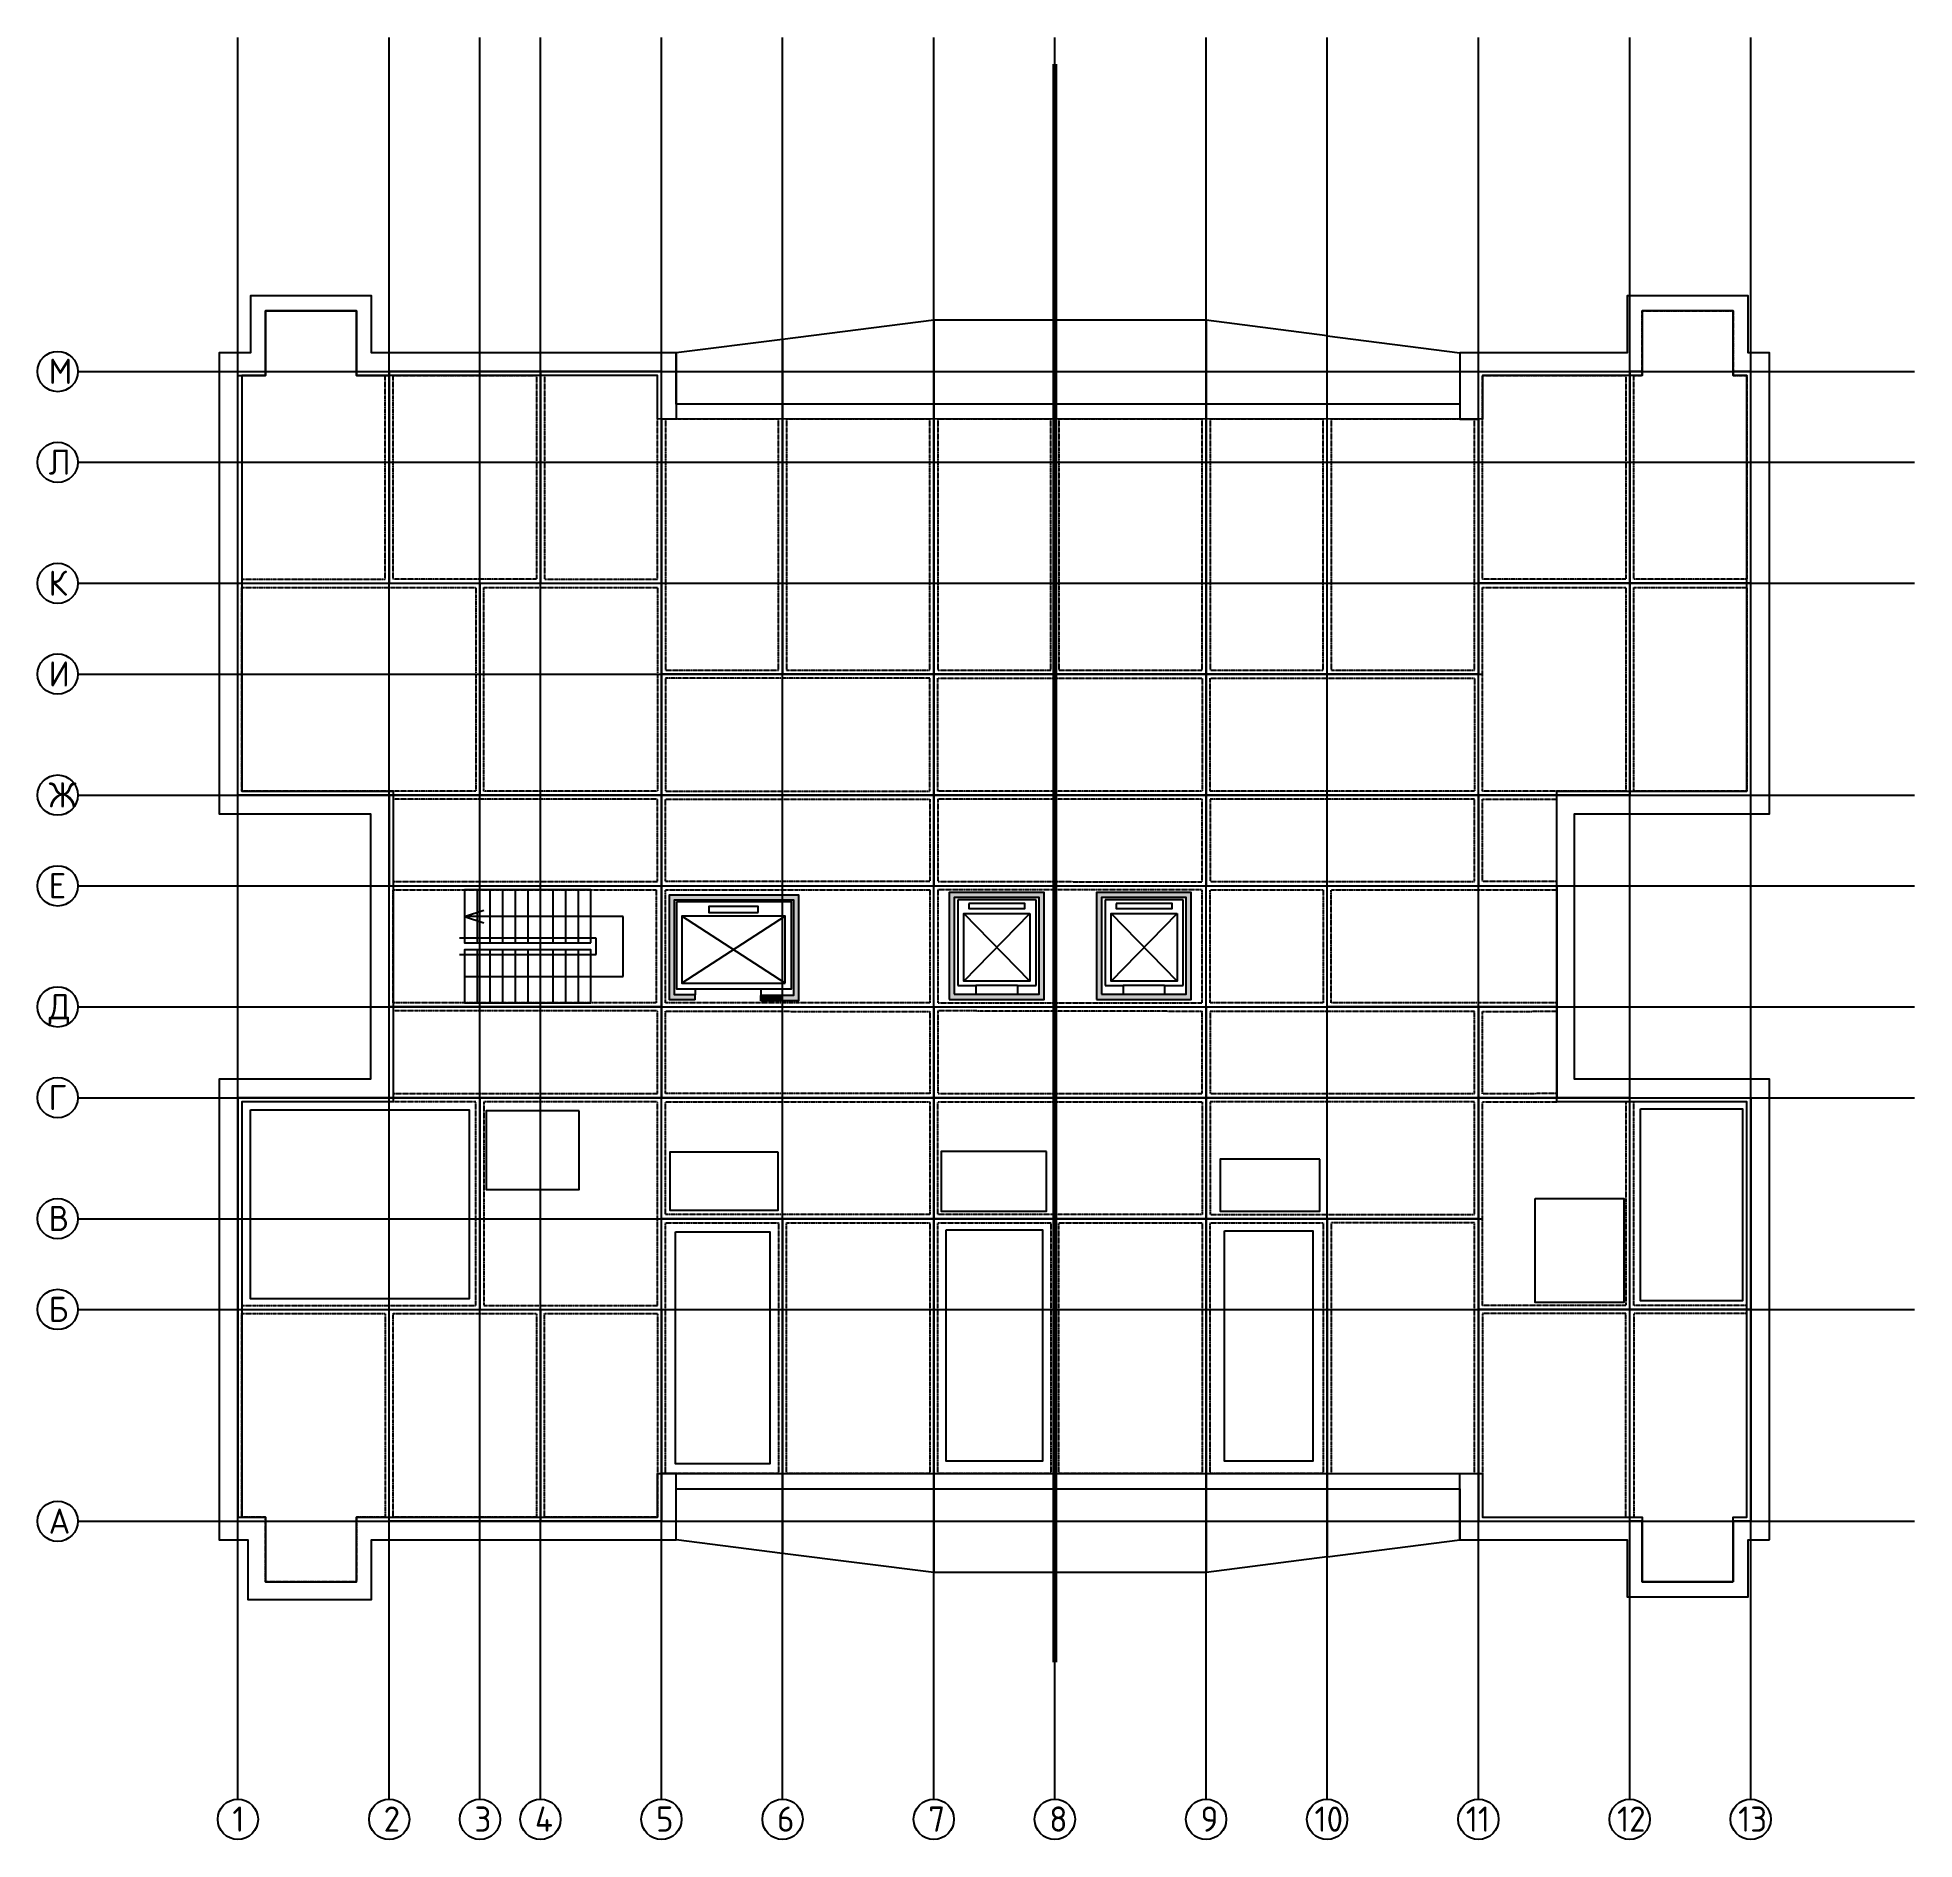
# Model space of a CAD drawing. Header units: millimetres. Extents: x -10163 to 1081624, y -5450 to 417560.
# Drawn here: x 230150 to 267370, y 2160 to 37893 of the extents above; entities that cross this region are included whole.
import ezdxf

# ---------------------------------------------------------------- set-up
doc = ezdxf.new("R2010")
doc.units = ezdxf.units.MM
doc.linetypes.add('HIDDEN', pattern=[0.375, 0.25, -0.125])
doc.linetypes.add('Штрих-пунктир', pattern=[24, 20, -1.5, 1, -1.5])
for name, color, linetype in [('Кровля', 92, 'Continuous'), ('Лестница', 7, 'Continuous'), ('ЛИФТ', 10, 'Continuous'), ('Оси 2', 253, 'Continuous'), ('Панели', 210, 'Continuous'), ('Перегородки', 150, 'Continuous'), ('Стены', 40, 'Continuous'), ('Стены1', 120, 'Continuous')]:
    doc.layers.add(name, color=color, linetype=linetype)
doc.styles.add('ГОСТ', font='GOST Common.ttf', dxfattribs={"height": 400})

msp = doc.modelspace()

# ---------------------------------------------------------------- texts
at = {"layer": 'Оси 2', "char_height": 500, "attachment_point": 1, "style": 'ГОСТ'}
for s, insert in [('М', (230370.634, 31523.722)), ('Л', (230370.634, 29723.722)), ('К', (230370.634, 27323.722)), ('И', (230370.634, 25523.722)), ('Ж', (230370.634, 23123.722)), ('Е', (230370.634, 21323.722)), ('Д', (230370.634, 18923.722)), ('Г', (230370.634, 17123.722)), ('В', (230370.634, 14723.722)), ('Б', (230370.634, 12923.722)), ('А', (230370.634, 8723.722)), ('1', (234013.874, 2813.722)), ('2', (237013.874, 2813.722)), ('3', (238813.874, 2813.722)), ('4', (240013.874, 2813.722)), ('5', (242413.874, 2813.722)), ('6', (244813.874, 2813.722)), ('7', (247813.874, 2813.722)), ('8', (250213.874, 2813.722)), ('9', (253213.874, 2813.722)), ('10', (255473.874, 2813.722)), ('11', (258473.874, 2813.722)), ('12', (261473.874, 2813.722)), ('13', (263873.874, 2813.722))]:
    msp.add_mtext_dynamic_manual_height_columns(s, width=529.33393, gutter_width=12.5, heights=[0], dxfattribs=dict(at, insert=insert))

# ---------------------------------------------------------------- blocks, each defined once
blk = doc.blocks.new('АР_Лифт_1.5')
for p, q in [((0, 0), (0, 1550)), ((0, 1550), (1700, 1550)), ((1700, 1550), (1700, 1190)), ((1700, 1190), (1872, 1190)), ((1700, 0), (0, 0)), ((1700, 370), (1700, 0)), ((1700, 370), (1883, 370))]:
    blk.add_line(p, q)
at = {"linetype": 'ByBlock', "lineweight": -2}
for points in [[(70, 1330), (170, 1330), (170, 220), (70, 220)], [(270, 120), (1610, 120), (1610, 1430), (270, 1430)]]:
    blk.add_lwpolyline(points, close=True, dxfattribs=at)
for points in [[(1610, 1430), (270, 120)], [(1610, 120), (270, 1430)]]:
    blk.add_lwpolyline(points, dxfattribs=at)
blk.add_lwpolyline([(1700, 370), (1700, 1190)])

# ---------------------------------------------------------------- hatches: boundary and pattern name
at = {"layer": 'Лестница'}
h = msp.add_hatch(color=256, dxfattribs=at)
h.dxf.hatch_style = 1
h.paths.add_polyline_path([(245240, 20890), (244923.24, 20890), (244923.24, 20790), (245140, 20790), (245140, 18893.353), (244923.24, 18893.353), (244923.24, 18793.353), (245240, 18793.353)])
h.paths.add_polyline_path([(244923.24, 20890), (242680, 20890), (242680, 18810), (243190, 18810), (243190, 18910), (242780, 18910), (242780, 20790), (244923.24, 20790)])
h = msp.add_hatch(color=256, dxfattribs=at)
h.dxf.hatch_style = 1
h.paths.add_polyline_path([(250110, 20940), (248230, 20940), (248230, 18820), (250110, 18820)])
h.paths.add_polyline_path([(250010, 20840), (250010, 18920), (248330, 18920), (248330, 20840)], flags=16)
h = msp.add_hatch(color=256, dxfattribs=at)
h.dxf.hatch_style = 1
h.paths.add_polyline_path([(253030, 20940), (251150, 20940), (251150, 18820), (253030, 18820)])
h.paths.add_polyline_path([(252930, 20840), (252930, 18920), (251250, 18920), (251250, 20840)], flags=16)
h = msp.add_hatch(color=256, dxfattribs=at)
h.dxf.hatch_style = 1
h.paths.add_polyline_path([(244923.24, 18893.353), (244493.138, 18893.353), (244493.138, 18793.353), (244923.24, 18793.353)])

# ---------------------------------------------------------------- linework, layer by layer
at = {"layer": 'Кровля', "const_width": 100}
msp.add_lwpolyline([(250323.24, 37370), (250323.24, 5670)], dxfattribs=at)
at = {"layer": 'Лестница'}
for p, q in [((238870, 20990), (238870, 19940)), ((239120, 20990), (239120, 19940)), ((239370, 20990), (239370, 19940)), ((239620, 20990), (239620, 19940)), ((239870, 20990), (239870, 19940)), ((240120, 20990), (240120, 19940)), ((240370, 20990), (240370, 19940)), ((240620, 20990), (240620, 19940)), ((240870, 20990), (240870, 19940)), ((238620, 20465), (239000, 20590)), ((241760, 20465), (238620, 20465)), ((238620, 20465), (239000, 20340)), ((241760, 19275), (241760, 20465)), ((241230, 20030), (238520, 20030)), ((238870, 19800), (238870, 18750)), ((239120, 19800), (239120, 18750)), ((239370, 19800), (239370, 18750)), ((239620, 19800), (239620, 18750)), ((239870, 19800), (239870, 18750)), ((240120, 19800), (240120, 18750)), ((240370, 19800), (240370, 18750)), ((240620, 19800), (240620, 18750)), ((240870, 19800), (240870, 18750)), ((241230, 19710), (241230, 20030)), ((238520, 19710), (241230, 19710)), ((238620, 19275), (241760, 19275)), ((243190, 18810), (243190, 18910)), ((244493.138, 18793.353), (244493.138, 18893.353))]:
    msp.add_line(p, q, dxfattribs=at)
for points in [[(241120, 19940), (241120, 20990), (238620, 20990), (238620, 19940)], [(248230, 18820), (250110, 18820), (250110, 20940), (248230, 20940)], [(251150, 18820), (253030, 18820), (253030, 20940), (251150, 20940)], [(248330, 18920), (250010, 18920), (250010, 20840), (248330, 20840)], [(251250, 18920), (252930, 18920), (252930, 20840), (251250, 20840)], [(241120, 18750), (241120, 19800), (238620, 19800), (238620, 18750)]]:
    msp.add_lwpolyline(points, close=True, dxfattribs=at)
for points in [[(243190, 18810), (242680, 18810), (242680, 20890), (245240, 20890), (245240, 18793.353), (244493.138, 18793.353)], [(243190, 18910), (242780, 18910), (242780, 20790), (245140, 20790), (245140, 18893.353), (244493.138, 18893.353)]]:
    msp.add_lwpolyline(points, dxfattribs=at)
at = {"layer": 'ЛИФТ'}
for p, q in [((244975.927, 19143.325), (242929.015, 20469.591)), ((244975.927, 20469.591), (242929.015, 19143.325)), ((243190, 19027.995), (243190, 18910)), ((244493.138, 19027.995), (244493.138, 18893.353))]:
    msp.add_line(p, q, dxfattribs=at)
for points in [[(242822.795, 20754.247), (242822.795, 19027.995), (245101.789, 19027.995), (245101.789, 20754.247)], [(244442.873, 20541.728), (244442.873, 20663.806), (243461.36, 20663.806), (243461.36, 20541.728)], [(244975.927, 19143.325), (244975.927, 20469.591), (242929.015, 20469.591), (242929.015, 19143.325)]]:
    msp.add_lwpolyline(points, close=True, dxfattribs=at)
at = {"layer": 'Оси 2', "linetype": 'Штрих-пунктир'}
for p, q in [((234123.24, 2960), (234123.24, 37892.696)), ((237123.24, 2960), (237123.24, 37892.696)), ((238923.24, 2960), (238923.24, 37892.696)), ((240123.24, 2960), (240123.24, 37892.696)), ((242523.24, 2960), (242523.24, 37892.696)), ((244923.24, 2960), (244923.24, 37892.696)), ((247923.24, 2960), (247923.24, 37892.696)), ((250323.24, 2960), (250323.24, 37892.696)), ((253323.24, 2960), (253323.24, 37892.696)), ((258723.24, 2960), (258723.24, 37892.696)), ((261723.24, 2960), (261723.24, 37892.696)), ((264123.24, 2960), (264123.24, 37892.696)), ((234123.24, 2960), (234123.24, 33970)), ((237123.24, 2960), (237123.24, 33970)), ((238923.24, 2960), (238923.24, 33970)), ((240123.24, 2960), (240123.24, 33970)), ((242523.24, 2960), (242523.24, 33970)), ((244923.24, 2960), (244923.24, 33970)), ((247923.24, 2960), (247923.24, 33970)), ((250323.24, 2960), (250323.24, 33970)), ((253323.24, 2960), (253323.24, 33970)), ((258723.24, 2960), (258723.24, 33970)), ((261723.24, 2960), (261723.24, 33970)), ((264123.24, 2960), (264123.24, 33970)), ((230950, 31270), (267370, 31270)), ((230950, 31270), (267370, 31270)), ((230950, 29470), (267370, 29470)), ((230950, 29470), (267370, 29470)), ((230950, 27070), (267370, 27070)), ((230950, 27070), (267370, 27070)), ((230950, 25270), (258803.24, 25270)), ((230950, 25270), (258803.24, 25270)), ((230950, 22870), (267370, 22870)), ((230950, 22870), (267370, 22870)), ((230950, 21070), (267370, 21070)), ((230950, 21070), (267370, 21070)), ((230950, 18670), (267370, 18670)), ((230950, 18670), (267370, 18670)), ((230950, 16870), (267370, 16870)), ((230950, 16870), (267370, 16870)), ((230950, 14470), (258803.24, 14470)), ((230950, 14470), (258803.24, 14470)), ((230950, 12670), (267370, 12670)), ((230950, 12670), (267370, 12670)), ((230950, 8470), (267370, 8470)), ((230950, 8470), (267370, 8470))]:
    msp.add_line(p, q, dxfattribs=at)
at = {"layer": 'Оси 2', "linetype": 'Continuous'}
for q in [(255723.24, 37892.696), (255723.24, 33970)]:
    msp.add_line((255723.24, 2960), q, dxfattribs=at)
at = {"layer": 'Оси 2'}
for centre in [(230550, 31270), (230550, 31270), (230550, 29470), (230550, 29470), (230550, 27070), (230550, 27070), (230550, 25270), (230550, 25270), (230550, 22870), (230550, 22870), (230550, 21070), (230550, 21070), (230550, 18670), (230550, 18670), (230550, 16870), (230550, 16870), (230550, 14470), (230550, 14470), (230550, 12670), (230550, 12670), (230550, 8470), (230550, 8470), (234123.24, 2560), (234123.24, 2560), (237123.24, 2560), (238923.24, 2560), (240123.24, 2560), (242523.24, 2560), (244923.24, 2560), (247923.24, 2560), (250323.24, 2560), (253323.24, 2560), (255723.24, 2560), (258723.24, 2560), (261723.24, 2560), (264123.24, 2560)]:
    msp.add_circle(centre, 400, dxfattribs=at)
at = {"layer": 'Панели', "linetype": 'Continuous'}
for p, q in [((234673.24, 31190), (234673.24, 32470)), ((234673.24, 32470), (236473.24, 32470)), ((236473.24, 32470), (236473.24, 31190)), ((263773.24, 32470), (261973.24, 32470)), ((261973.24, 32470), (261973.24, 31270)), ((263773.24, 31270), (263773.24, 32470)), ((247923.24, 32284.951), (244923.24, 31906.311)), ((247923.24, 25270), (247923.24, 32284.951)), ((255723.24, 31977.221), (253323.24, 32284.951)), ((253323.24, 32284.951), (253323.24, 25270)), ((244923.24, 31906.311), (242813.24, 31640)), ((242813.24, 31640), (242813.24, 30325.049)), ((244923.24, 25270), (244923.24, 31906.311)), ((244923.24, 31906.311), (244923.24, 25270)), ((255723.24, 25270), (255723.24, 31977.221)), ((255723.24, 25270), (255723.24, 31977.221)), ((255723.24, 31977.221), (258353.24, 31640)), ((258353.24, 31640), (258353.24, 30325.049)), ((261973.24, 31270), (261723.24, 31270)), ((264123.24, 31270), (263773.24, 31270)), ((264123.24, 29859.804), (264123.24, 31270)), ((234123.24, 27070), (234123.24, 31190)), ((234123.24, 31190), (234673.24, 31190)), ((236473.24, 31190), (237043.24, 31190)), ((237043.24, 31190), (237123.24, 31190)), ((237123.24, 31190), (237123.24, 27070)), ((242813.24, 30325.049), (242523.24, 30325.049)), ((242523.24, 30325.049), (242523.24, 25270)), ((258353.24, 30325.049), (258723.24, 30325.049)), ((258723.24, 30325.049), (258723.24, 25270)), ((264123.24, 27070), (264123.24, 29859.804)), ((264123.24, 29859.804), (264123.24, 29859.804)), ((242523.24, 25270), (244923.24, 25270)), ((244923.24, 25270), (247923.24, 25270)), ((253323.24, 25270), (255723.24, 25270)), ((255723.24, 25270), (258723.24, 25270)), ((258723.24, 25270), (255723.24, 25270)), ((242523.24, 9414.951), (242523.24, 14470)), ((242523.24, 14470), (244923.24, 14470)), ((244923.24, 14470), (244923.24, 7833.689)), ((244923.24, 7833.689), (244923.24, 14470)), ((244923.24, 14470), (247923.24, 14470)), ((247923.24, 14470), (247923.24, 7455.049)), ((253323.24, 7455.049), (253323.24, 14470)), ((253323.24, 14470), (255723.24, 14470)), ((255723.24, 14470), (255723.24, 7762.779)), ((255723.24, 14470), (258723.24, 14470)), ((255723.24, 14470), (255723.24, 7762.779)), ((258723.24, 14470), (255723.24, 14470)), ((258723.24, 9414.951), (258723.24, 14470)), ((234123.24, 12670), (234123.24, 8550)), ((237123.24, 8550), (237123.24, 12670)), ((264123.24, 12670), (264123.24, 9880.196)), ((264123.24, 9880.196), (264123.24, 9880.196)), ((264123.24, 9880.196), (264123.24, 8470)), ((242813.24, 9414.951), (242523.24, 9414.951)), ((242813.24, 8100), (242813.24, 9414.951)), ((258353.24, 8100), (258353.24, 9414.951)), ((258353.24, 9414.951), (258723.24, 9414.951)), ((234123.24, 8550), (234673.24, 8550)), ((234673.24, 8550), (234673.24, 7270)), ((236473.24, 7270), (236473.24, 8550)), ((236473.24, 8550), (237043.24, 8550)), ((237043.24, 8550), (237123.24, 8550)), ((261973.24, 8470), (261723.24, 8470)), ((261973.24, 7270), (261973.24, 8470)), ((264123.24, 8470), (263773.24, 8470)), ((263773.24, 8470), (263773.24, 7270)), ((244923.24, 7833.689), (242813.24, 8100)), ((247923.24, 7455.049), (244923.24, 7833.689)), ((255723.24, 7762.779), (258353.24, 8100)), ((255723.24, 7762.779), (253323.24, 7455.049)), ((234673.24, 7270), (236473.24, 7270)), ((263773.24, 7270), (261973.24, 7270))]:
    msp.add_line(p, q, dxfattribs=at)
for points in [[(250323.24, 25270), (250323.24, 32284.951), (247923.24, 32284.951), (247923.24, 25270)], [(253323.24, 25270), (253323.24, 32284.951), (250323.24, 32284.951), (250323.24, 25270)], [(237123.24, 31270), (237123.24, 27070), (240123.24, 27070), (240123.24, 31270)], [(242523.24, 27070), (242523.24, 31270), (240123.24, 31270), (240123.24, 27070)], [(258723.24, 27070), (258723.24, 31270), (261723.24, 31270), (261723.24, 27070)], [(234123.24, 22870), (234123.24, 27070), (238923.24, 27070), (238923.24, 22870)], [(238923.24, 22870), (238923.24, 27070), (242523.24, 27070), (242523.24, 22870)], [(258723.24, 22870), (258723.24, 27070), (261723.24, 27070), (261723.24, 22870)], [(264123.24, 22870), (264123.24, 27070), (261723.24, 27070), (261723.24, 22870)], [(242523.24, 25270), (242523.24, 22870), (247923.24, 22870), (247923.24, 25270)], [(247923.24, 25270), (247923.24, 22870), (253323.24, 22870), (253323.24, 25270)], [(253323.24, 25270), (253323.24, 22870), (258723.24, 22870), (258723.24, 25270)], [(237123.24, 22870), (237123.24, 21070), (242523.24, 21070), (242523.24, 22870)], [(242523.24, 22870), (242523.24, 21070), (247923.24, 21070), (247923.24, 22870)], [(247923.24, 22870), (247923.24, 21070), (253323.24, 21070), (253323.24, 22870)], [(253323.24, 22870), (253323.24, 21070), (258723.24, 21070), (258723.24, 22870)], [(258723.24, 22870), (258723.24, 21070), (260280, 21070), (260280, 22870)], [(237123.24, 18670), (237123.24, 21070), (242523.24, 21070), (242523.24, 18670)], [(255723.24, 18670), (255723.24, 21070), (260280, 21070), (260280, 18670)], [(237123.24, 16870), (237123.24, 18670), (242523.24, 18670), (242523.24, 16870)], [(242523.24, 16870), (242523.24, 18670), (247923.24, 18670), (247923.24, 16870)], [(247923.24, 16870), (247923.24, 18670), (253323.24, 18670), (253323.24, 16870)], [(253323.24, 16870), (253323.24, 18670), (258723.24, 18670), (258723.24, 16870)], [(258723.24, 16870), (258723.24, 18670), (260280, 18670), (260280, 16870)], [(234123.24, 16870), (234123.24, 12670), (238923.24, 12670), (238923.24, 16870)], [(238923.24, 16870), (238923.24, 12670), (242523.24, 12670), (242523.24, 16870)], [(242523.24, 14470), (242523.24, 16870), (247923.24, 16870), (247923.24, 14470)], [(247923.24, 14470), (247923.24, 16870), (253323.24, 16870), (253323.24, 14470)], [(253323.24, 14470), (253323.24, 16870), (258723.24, 16870), (258723.24, 14470)], [(258723.24, 16870), (258723.24, 12670), (261723.24, 12670), (261723.24, 16870)], [(264123.24, 16870), (264123.24, 12670), (261723.24, 12670), (261723.24, 16870)], [(250323.24, 14470), (250323.24, 7455.049), (247923.24, 7455.049), (247923.24, 14470)], [(253323.24, 14470), (253323.24, 7455.049), (250323.24, 7455.049), (250323.24, 14470)], [(237123.24, 8470), (237123.24, 12670), (240123.24, 12670), (240123.24, 8470)], [(242523.24, 12670), (242523.24, 8470), (240123.24, 8470), (240123.24, 12670)], [(258723.24, 12670), (258723.24, 8470), (261723.24, 8470), (261723.24, 12670)]]:
    msp.add_lwpolyline(points, close=True, dxfattribs=at)
at = {"layer": 'Перегородки', "linetype": 'HIDDEN', "ltscale": 10}
for points in [[(234203.24, 27150), (237043.24, 27150), (237043.24, 31190), (236473.24, 31190), (236473.24, 32470), (234673.24, 32470), (234673.24, 31190), (234203.24, 31190), (234203.24, 27150)], [(261803.24, 27150), (261803.24, 31190), (261973.24, 31190), (261973.24, 32470), (263773.24, 32470), (263773.24, 31190), (264043.24, 31190), (264043.24, 27150), (261803.24, 27150)], [(258803.24, 27150), (258803.24, 31190), (261643.24, 31190), (261643.24, 27150), (258803.24, 27150)], [(242603.24, 21156.867), (242603.24, 22790), (247843.24, 22790), (247843.24, 21156.867), (242603.24, 21156.867)], [(253243.24, 22790), (248003.24, 22790), (248003.24, 21156.867), (253243.24, 21150), (253243.24, 22790)], [(258642.409, 21156.841), (258643.24, 22790), (253403.24, 22790), (253403.24, 21156.867), (258642.408, 21154.203)], [(260280, 21157.368), (258803.24, 21157.368), (258803.24, 22790), (260280, 22790)], [(242420, 20990), (242420, 18750), (237203.24, 18750), (237203.24, 20990), (242420, 20990)], [(247843.24, 20990), (247843.24, 18750), (242600, 18750), (242600, 20990), (247843.24, 20990)], [(248003.24, 18750), (253243.24, 18750), (253243.24, 20990), (248003.24, 20990), (248003.24, 18750)], [(255643.24, 20990), (255643.24, 18750), (253403.24, 18750), (253403.24, 20990), (255643.24, 20990)], [(260280, 18750), (255803.24, 18750), (255803.24, 20990), (260280, 20990)], [(247843.24, 16950), (242603.24, 16950), (242603.24, 18583.133), (247843.24, 18580.829), (247843.24, 16947.696)], [(253243.24, 18580.829), (248003.24, 18590), (248003.24, 16950), (253243.24, 16950), (253243.24, 18590)], [(258643.24, 18580.829), (253403.24, 18580.829), (253403.24, 16950), (258643.24, 16950), (258643.24, 18580.829)], [(260280, 16950), (258803.24, 16947.696), (258803.24, 18580.829), (260280, 18582.632)], [(261643.24, 16790), (261643.24, 12750), (258803.24, 12750), (258803.24, 16790), (260280, 16790)], [(264043.24, 12750), (261803.24, 12750), (261803.24, 16790)], [(236473.24, 8550), (236473.24, 7270), (234673.24, 7270), (234673.24, 8550), (234203.24, 8550), (234203.24, 12590), (237043.24, 12590), (237043.24, 8550), (236473.24, 8550)], [(261643.24, 8550), (261643.24, 12590), (258803.24, 12590), (258803.24, 9414.951)], [(264043.24, 12590), (261803.24, 12590), (261803.24, 8550)]]:
    msp.add_lwpolyline(points, dxfattribs=at)
for points in [[(237203.24, 27150), (237203.24, 31190), (240043.24, 31190), (240043.24, 27150)], [(240203.24, 31190), (240203.24, 27150), (242443.24, 27150), (242443.24, 31190)], [(242603.24, 30325.049), (242603.24, 25350), (244843.24, 25350), (244843.24, 30325.049)], [(245003.24, 30325.049), (245003.24, 25350), (247843.24, 25350), (247843.24, 30325.049)], [(248003.24, 30325.049), (248003.24, 25350), (250243.24, 25350), (250243.24, 30325.049)], [(250403.24, 30325.049), (250403.24, 25350), (253243.24, 25350), (253243.24, 30325.049)], [(253403.24, 30325.049), (253403.24, 25350), (255643.24, 25350), (255643.24, 30325.049)], [(255803.24, 30325.049), (255803.24, 25350), (258643.24, 25350), (258643.24, 30325.049)], [(234203.24, 22950), (234203.24, 26990), (238843.24, 26990), (238843.24, 22950)], [(239003.24, 22950), (239003.24, 26990), (242443.24, 26990), (242443.24, 22950)], [(261643.24, 26990), (261643.24, 22950), (258803.24, 22950), (258803.24, 26990)], [(261803.24, 22950), (261803.24, 26990), (264043.24, 26990), (264043.24, 22950)], [(247843.24, 22950), (247843.24, 25190), (242603.24, 25190), (242603.24, 22950)], [(253243.24, 25190), (253243.24, 22950), (248003.24, 22950), (248003.24, 25190)], [(258643.24, 25190), (258643.24, 22950), (253403.24, 22950), (253403.24, 25190)], [(237203.24, 22790), (237203.24, 21156.867), (242443.24, 21156.867), (242443.24, 22790)], [(237203.24, 18590.07), (237203.24, 16950), (242443.24, 16950), (242443.24, 18590.07)], [(234203.24, 16790), (234203.24, 12750), (238843.24, 12750), (238843.24, 16790)], [(239003.24, 16790), (239003.24, 12750), (242443.24, 12750), (242443.24, 16790)], [(247843.24, 16790), (247843.24, 14550), (242603.24, 14550), (242603.24, 16790)], [(253243.24, 16790), (253243.24, 14550), (248003.24, 14550), (248003.24, 16790)], [(258643.24, 14550), (258643.24, 16790), (253403.24, 16790), (253403.24, 14550)], [(244843.24, 14390), (244843.24, 9414.951), (242603.24, 9414.951), (242603.24, 14390)], [(247843.24, 14390), (247843.24, 9414.951), (245003.24, 9414.951), (245003.24, 14390)], [(250243.24, 14390), (250243.24, 9414.951), (248003.24, 9414.951), (248003.24, 14390)], [(253243.24, 14390), (253243.24, 9414.951), (250403.24, 9414.951), (250403.24, 14390)], [(255643.24, 14390), (255643.24, 9414.951), (253403.24, 9414.951), (253403.24, 14390)], [(258643.24, 9414.951), (258643.24, 14390), (255803.24, 14390), (255803.24, 9414.951)], [(240043.24, 12590), (240043.24, 8550), (237203.24, 8550), (237203.24, 12590)], [(242443.24, 12590), (242443.24, 8550), (240203.24, 8550), (240203.24, 12590)]]:
    msp.add_lwpolyline(points, close=True, dxfattribs=at)
at = {"layer": 'Стены'}
for points in [[(234370, 16630), (238710, 16630), (238710, 12880), (234370, 12880)], [(240893.24, 16610), (239043.24, 16610), (239043.24, 15050), (240893.24, 15050)], [(261940, 16650), (263960, 16650), (263960, 12840), (261940, 12840)], [(244840, 15790), (242690, 15790), (242690, 14640), (244840, 14640)], [(250160, 15800), (248070, 15800), (248070, 14620), (250160, 14620)], [(255580, 15650), (253600, 15650), (253600, 14620), (255580, 14620)], [(259850, 14870), (261610, 14870), (261610, 12810), (259850, 12810)], [(242800, 14210), (244670, 14210), (244670, 9610), (242800, 9610)], [(248170, 14250), (250080, 14250), (250080, 9660), (248170, 9660)], [(253690, 14230), (255440, 14230), (255440, 9660), (253690, 9660)]]:
    msp.add_lwpolyline(points, close=True, dxfattribs=at)
at = {"layer": 'Стены1'}
for points in [[(264493.24, 8100), (264493.24, 17240), (260630, 17240), (260630, 22500), (264493.24, 22500), (264493.24, 31640), (264073.24, 31640), (264073.24, 32770), (261673.24, 32770), (261673.24, 31640), (258353.24, 31640), (258353.24, 30625.049), (242813.24, 30625.049), (242813.24, 31640), (236773.24, 31640), (236773.24, 32770), (234373.24, 32770), (234373.24, 31640), (233753.24, 31640), (233753.24, 22500), (236753.24, 22500), (236753.24, 17240), (233753.24, 17240), (233753.24, 8100), (234323.24, 8100), (234323.24, 6920), (236773.24, 6920), (236773.24, 8100), (242813.24, 8100), (242813.24, 9114.951), (258353.24, 9114.951), (258353.24, 8100), (261673.24, 8100), (261673.24, 6970), (264073.24, 6970), (264073.24, 8100), (264493.24, 8100)], [(263773.24, 7270), (263773.24, 8550), (264043.24, 8550), (264043.24, 16790), (260280, 16790), (260280, 22950), (264043.24, 22950), (264043.24, 31190), (263773.24, 31190), (263773.24, 32470), (261973.24, 32470), (261973.24, 31190), (258803.24, 31190), (258803.24, 30325.049), (242443.24, 30330), (242443.24, 31190), (236473.24, 31190), (236473.24, 32470), (234673.24, 32470), (234673.24, 31190), (234203.24, 31190), (234203.24, 22950), (237203.24, 22950), (237203.24, 16790), (234203.24, 16790), (234203.24, 8550), (234673.24, 8550), (234673.24, 7270), (236473.24, 7270), (236473.24, 8550), (242443.24, 8550), (242443.24, 9414.951), (258803.24, 9414.951), (258803.24, 8550), (261973.24, 8550), (261973.24, 7270), (263773.24, 7270)]]:
    msp.add_lwpolyline(points, dxfattribs=at)

# ---------------------------------------------------------------- block references
at = {"layer": 'ЛИФТ', "xscale": -1, "rotation": 90}
for p in [(249950, 20792.244), (252870, 20792.244)]:
    msp.add_blockref('АР_Лифт_1.5', p, dxfattribs=at)

msp.set_redraw_order([(e.dxf.handle, doc.entitydb.next_handle()) for e in msp.query("TEXT MTEXT ATTDEF DIMENSION ARC_DIMENSION")])  # texts and dimensions are drawn at this point

doc.saveas('drawing.dxf')
